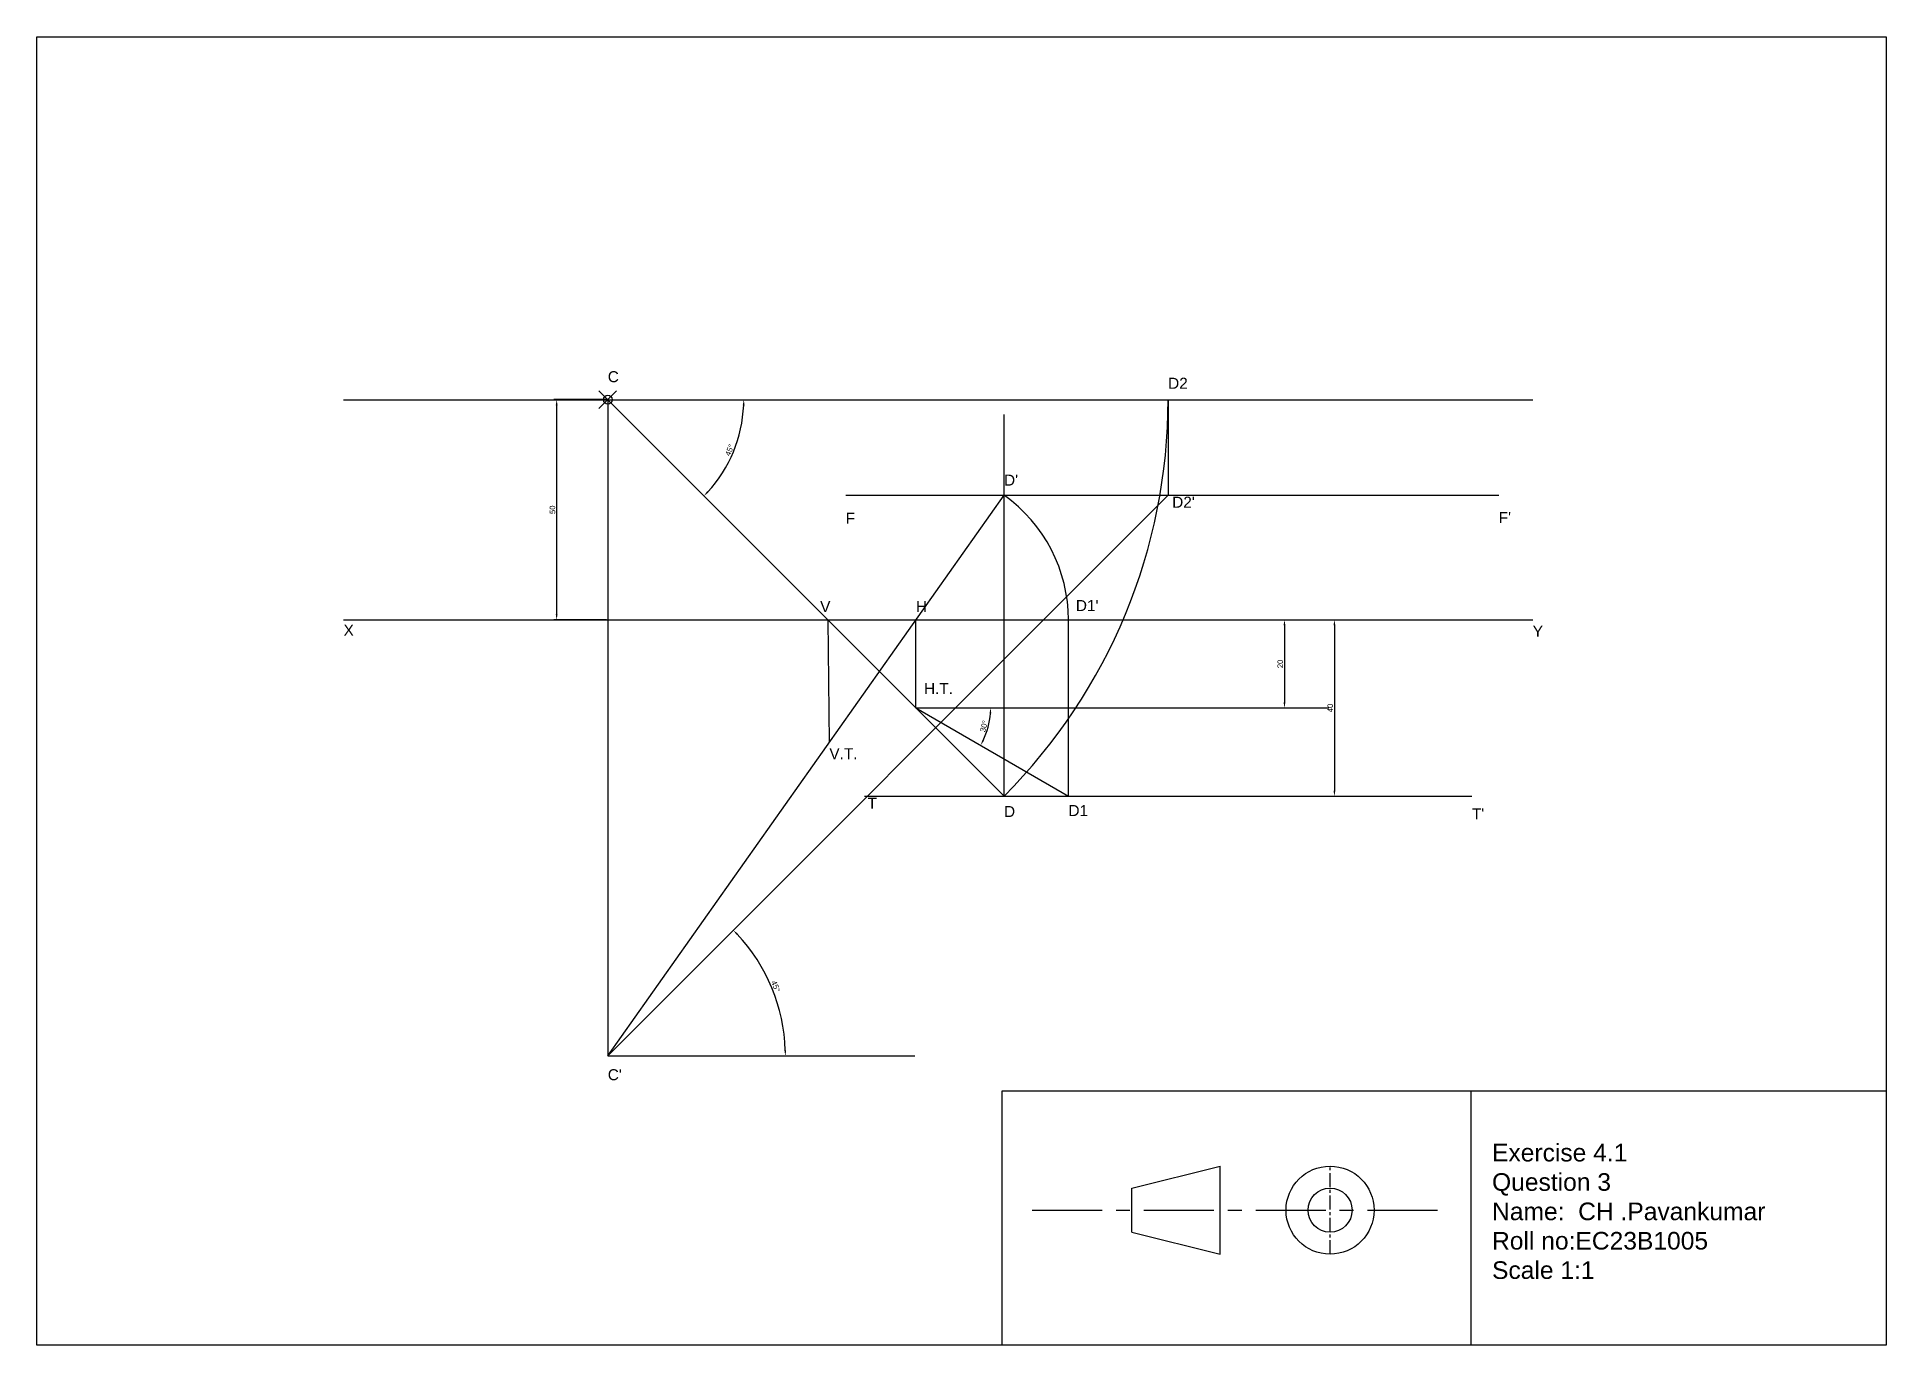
# Model space of a CAD drawing. Header units: millimetres. Extents: x 2477 to 7517, y 1798 to 2095.
# Drawn here: x 3317.4 to 3737.4, y 1798.3 to 2095.3 of the extents above; entities that cross this region are included whole.
import ezdxf

# ---------------------------------------------------------------- set-up
doc = ezdxf.new("R2010")
doc.units = ezdxf.units.MM
doc.header["$PDMODE"] = 35
doc.header["$PDSIZE"] = 2
doc.linetypes.add('CENTER', pattern=[50.8, 31.75, -6.35, 6.35, -6.35])
doc.styles.get("Standard").update_dxf_attribs({"font": 'arial.ttf'})
doc.dimstyles.new('ISO-25', dxfattribs={"dimscale": 0.5, "dimtxt": 2.5, "dimasz": 2.5, "dimexe": 1.25, "dimexo": 0.625, "dimtad": 1, "dimtxsty": 'Standard', "dimcen": 2.5, "dimadec": 0, "dimazin": 0, "dimtfac": 1, "dimtmove": 0, "dimatfit": 3, "dimfxl": 1, "dimarcsym": 0})

msp = doc.modelspace()

# ---------------------------------------------------------------- texts
at = {"color": 7, "true_color": 0xffffff, "char_height": 2.5, "attachment_point": 1}
for s, insert in [('C', (3447.1, 2019.467)), ('D2', (3574.379, 2017.976)), ("D'", (3537.1, 1995.983)), ("D2'", (3575.297, 1990.968)), ('F', (3501.135, 1987.338)), ("F'", (3649.459, 1987.497)), ('V', (3495.34, 1967.256)), ('H', (3517.1, 1967.256)), ("D1'", (3553.422, 1967.5)), ('X', (3387.087, 1961.888)), ('Y', (3657.195, 1961.653)), ('H.T.', (3518.922, 1948.651)), ('V.T.', (3497.428, 1933.863)), ('T', (3506.095, 1922.618)), ('D', (3537.1, 1920.737)), ('D1', (3551.741, 1920.955)), ("T'", (3643.375, 1920.209)), ("C'", (3447.1, 1860.971))]:
    msp.add_mtext_dynamic_manual_height_columns(s, width=4.42811, gutter_width=39.618, heights=[0], dxfattribs=dict(at, insert=insert))
at = {"color": 6, "insert": (3647.951, 1844.028), "char_height": 4, "attachment_point": 1}
msp.add_mtext_dynamic_manual_height_columns('{\\C256;\\c16777215;Exercise 4.1^JQuestion 3\\PName:  CH .Pavankumar \\PRoll no:EC23B1005\\PScale 1:1}', width=90.33607, gutter_width=12.5, heights=[35.907], dxfattribs=at)

# ---------------------------------------------------------------- blocks, each defined once
blk = doc.blocks.new('*D17')
at = {"color": 0, "lineweight": -2, "transparency": 16777216}
for p, q in [((3585.28, 1963), (3601.43, 1963)), ((3600.8, 1961.75), (3600.8, 1944.25)), ((3585.28, 1943), (3601.43, 1943))]:
    blk.add_line(p, q, dxfattribs=at)
at = {"color": 0, "transparency": 16777216}
for points in [[(3600.6, 1961.75), (3601.01, 1961.75), (3600.8, 1963)], [(3600.6, 1944.25), (3601.01, 1944.25), (3600.8, 1943)]]:
    blk.add_solid(points, dxfattribs=at)
at = {"layer": 'Defpoints', "color": 0, "transparency": 16777216}
for p in [(3584.97, 1963), (3584.97, 1943), (3600.8, 1943)]:
    blk.add_point(p, dxfattribs=at)
at = {"color": 0, "transparency": 16777216, "insert": (3599.85, 1953), "char_height": 1.25, "attachment_point": 5, "rotation": 90}
blk.add_mtext('20', dxfattribs=at)
blk = doc.blocks.new('*D18')
at = {"color": 0, "lineweight": -2, "transparency": 16777216}
for p, q in [((3578.8, 1963), (3612.77, 1963)), ((3612.15, 1961.75), (3612.15, 1924.25)), ((3578.8, 1923), (3612.77, 1923))]:
    blk.add_line(p, q, dxfattribs=at)
at = {"color": 0, "transparency": 16777216}
for points in [[(3611.94, 1961.75), (3612.36, 1961.75), (3612.15, 1963)], [(3611.94, 1924.25), (3612.36, 1924.25), (3612.15, 1923)]]:
    blk.add_solid(points, dxfattribs=at)
at = {"layer": 'Defpoints', "color": 0, "transparency": 16777216}
for p in [(3578.49, 1963), (3578.49, 1923), (3612.15, 1923)]:
    blk.add_point(p, dxfattribs=at)
at = {"color": 0, "transparency": 16777216, "insert": (3611.2, 1943), "char_height": 1.25, "attachment_point": 5, "rotation": 90}
blk.add_mtext('40', dxfattribs=at)
blk = doc.blocks.new('*D19')
at = {"color": 0, "lineweight": -2, "transparency": 16777216}
for p, q in [((3446.79, 2013), (3434.86, 2013)), ((3435.48, 2011.75), (3435.48, 1964.25)), ((3446.79, 1963), (3434.86, 1963))]:
    blk.add_line(p, q, dxfattribs=at)
at = {"color": 0, "transparency": 16777216}
for points in [[(3435.28, 2011.75), (3435.69, 2011.75), (3435.48, 2013)], [(3435.28, 1964.25), (3435.69, 1964.25), (3435.48, 1963)]]:
    blk.add_solid(points, dxfattribs=at)
at = {"layer": 'Defpoints', "color": 0, "transparency": 16777216}
for p in [(3447.1, 2013), (3435.48, 1963), (3447.1, 1963)]:
    blk.add_point(p, dxfattribs=at)
at = {"color": 0, "transparency": 16777216, "insert": (3434.53, 1988), "char_height": 1.25, "attachment_point": 5, "rotation": 90}
blk.add_mtext('50', dxfattribs=at)
blk = doc.blocks.new('*D20')
at = {"color": 0, "lineweight": -2, "transparency": 16777216}
blk.add_arc((3447.1, 2013), 30.89, 317.3189, 357.6811, dxfattribs=at)
at = {"color": 0, "transparency": 16777216}
for points in [[(3477.75, 2011.75), (3478.17, 2011.74), (3477.99, 2013)], [(3469.96, 1991.91), (3469.66, 1992.2), (3468.94, 1991.15)]]:
    blk.add_solid(points, dxfattribs=at)
at = {"layer": 'Defpoints', "color": 0, "transparency": 16777216}
for p in [(3387.09, 2013), (3447.1, 2013), (3657.19, 2013), (3473.85, 1997.55), (3537.1, 1923)]:
    blk.add_point(p, dxfattribs=at)
at = {"color": 0, "transparency": 16777216, "insert": (3474.76, 2001.54), "char_height": 1.25, "attachment_point": 5, "rotation": 67.5}
blk.add_mtext('45°', dxfattribs=at)
blk = doc.blocks.new('*D21')
at = {"color": 0, "lineweight": -2, "transparency": 16777216}
blk.add_arc((3517.1, 1943), 16.95, 334.2256, 355.7744, dxfattribs=at)
at = {"color": 0, "transparency": 16777216}
for points in [[(3533.8, 1941.75), (3534.22, 1941.74), (3534.05, 1943)], [(3532.55, 1935.53), (3532.18, 1935.72), (3531.78, 1934.52)]]:
    blk.add_solid(points, dxfattribs=at)
at = {"layer": 'Defpoints', "color": 0, "transparency": 16777216}
for p in [(3517.1, 1943), (3517.1, 1943), (3610.85, 1943), (3533.03, 1937.2), (3551.74, 1923)]:
    blk.add_point(p, dxfattribs=at)
at = {"color": 0, "transparency": 16777216, "insert": (3532.56, 1938.85), "char_height": 1.25, "attachment_point": 5, "rotation": 75}
blk.add_mtext('30°', dxfattribs=at)
blk = doc.blocks.new('*D22')
at = {"color": 0, "lineweight": -2, "transparency": 16777216}
blk.add_arc((3447.1, 1864), 40.33, 1.7758, 43.2242, dxfattribs=at)
at = {"color": 0, "transparency": 16777216}
for points in [[(3476.34, 1891.48), (3476.64, 1891.77), (3475.62, 1892.52)], [(3487.62, 1865.25), (3487.21, 1865.25), (3487.43, 1864)]]:
    blk.add_solid(points, dxfattribs=at)
at = {"layer": 'Defpoints', "color": 0, "transparency": 16777216}
for p in [(3574.38, 1991.28), (3486.06, 1874.44), (3447.1, 1864), (3447.1, 1864), (3516.84, 1864)]:
    blk.add_point(p, dxfattribs=at)
at = {"color": 0, "transparency": 16777216, "insert": (3485.24, 1879.8), "char_height": 1.25, "attachment_point": 5, "rotation": 292.5}
blk.add_mtext('45°', dxfattribs=at)

# ---------------------------------------------------------------- dimensions: what is measured, and where the dimension line sits
at = {"color": 7, "true_color": 0xffffff}
for base, line1, line2, picture, middle in [((3473.85, 1997.552), ((3387.087, 2012.996), (3657.195, 2012.996)), ((3447.1, 2012.996), (3537.1, 1922.996)), '*D20', (3474.761, 2001.538)), ((3486.059, 1874.44), ((3447.1, 1864.001), (3516.843, 1864.001)), ((3447.1, 1864.001), (3574.379, 1991.28)), '*D22', (3485.239, 1879.798)), ((3533.031, 1937.197), ((3517.1, 1942.996), (3610.854, 1942.996)), ((3517.1, 1942.996), (3551.741, 1922.996)), '*D21', (3532.557, 1938.854))]:
    dim = msp.add_angular_dim_2l(base=base, line1=line1, line2=line2, dimstyle='ISO-25', dxfattribs=at)
    dim.commit()
    dim.dimension.update_dxf_attribs({"geometry": picture, "text_midpoint": middle})
for p1, p2, distance, picture, middle in [((3447.1, 2012.996), (3447.1, 1962.996), -11.617, '*D19', (3434.533, 1987.996)), ((3578.486, 1962.996), (3578.486, 1922.996), 33.662, '*D18', (3611.197, 1942.996)), ((3584.968, 1962.996), (3584.968, 1942.996), 15.836, '*D17', (3599.854, 1952.996))]:
    dim = msp.add_aligned_dim(p1=p1, p2=p2, distance=distance, dimstyle='ISO-25', dxfattribs=at)
    dim.commit()
    dim.dimension.update_dxf_attribs({"geometry": picture, "text_midpoint": middle})

# ---------------------------------------------------------------- linework, layer by layer
for p, q in [((3387.087, 2012.996), (3657.195, 2012.996)), ((3447.1, 2012.996), (3537.1, 1922.996)), ((3447.1, 2012.996), (3447.1, 1864.001)), ((3574.379, 2012.996), (3574.379, 1991.28)), ((3537.1, 1922.996), (3537.1, 2009.646)), ((3447.1, 1864.001), (3537.1, 1991.28)), ((3501.135, 1991.28), (3649.459, 1991.28)), ((3387.087, 1962.996), (3657.195, 1962.996)), ((3497.1, 1962.996), (3497.389, 1935.12)), ((3517.1, 1942.996), (3517.1, 1962.996)), ((3551.741, 1922.996), (3551.741, 1962.996)), ((3517.1, 1942.996), (3610.854, 1942.996)), ((3517.1, 1942.996), (3551.741, 1922.996)), ((3505.445, 1922.996), (3643.375, 1922.996)), ((3447.1, 1864.001), (3516.843, 1864.001)), ((3566.163, 1833.966), (3586.163, 1838.966)), ((3586.163, 1818.966), (3586.163, 1838.966)), ((3566.163, 1823.966), (3566.163, 1833.966)), ((3566.163, 1823.966), (3586.163, 1818.966))]:
    msp.add_line(p, q)
at = {"color": 3}
msp.add_line((3447.1, 1864.001), (3574.379, 1991.28), dxfattribs=at)
at = {"color": 7, "true_color": 0xffffff}
msp.add_line((3643.141, 1856.042), (3643.141, 1798.349), dxfattribs=at)
at = {"linetype": 'CENTER', "ltscale": 0.1}
msp.add_line((3611.163, 1818.966), (3611.163, 1838.966), dxfattribs=at)
at = {"linetype": 'CENTER', "ltscale": 0.5}
msp.add_line((3543.49, 1828.966), (3637.685, 1828.966), dxfattribs=at)
msp.add_lwpolyline([(3317.443, 2095.349), (3737.443, 2095.349), (3737.443, 1798.349), (3317.443, 1798.349)], close=True)
at = {"color": 7, "true_color": 0xffffff}
msp.add_lwpolyline([(3737.443, 1798.349), (3536.682, 1798.349), (3536.682, 1856.042), (3737.443, 1856.042)], close=True, dxfattribs=at)
for radius in [10, 5]:
    msp.add_circle((3611.163, 1828.966), radius)
for centre, radius, start, end in [((3447.1, 2012.996), 127.279, 315, 0), ((3517.1, 1962.996), 34.641, 0, 54.73561)]:
    msp.add_arc(centre, radius, start, end)
msp.add_point((3447.1, 2012.996))

msp.set_redraw_order([(e.dxf.handle, doc.entitydb.next_handle()) for e in msp.query("TEXT MTEXT ATTDEF DIMENSION ARC_DIMENSION")])  # texts and dimensions are drawn at this point

doc.saveas('drawing.dxf')
